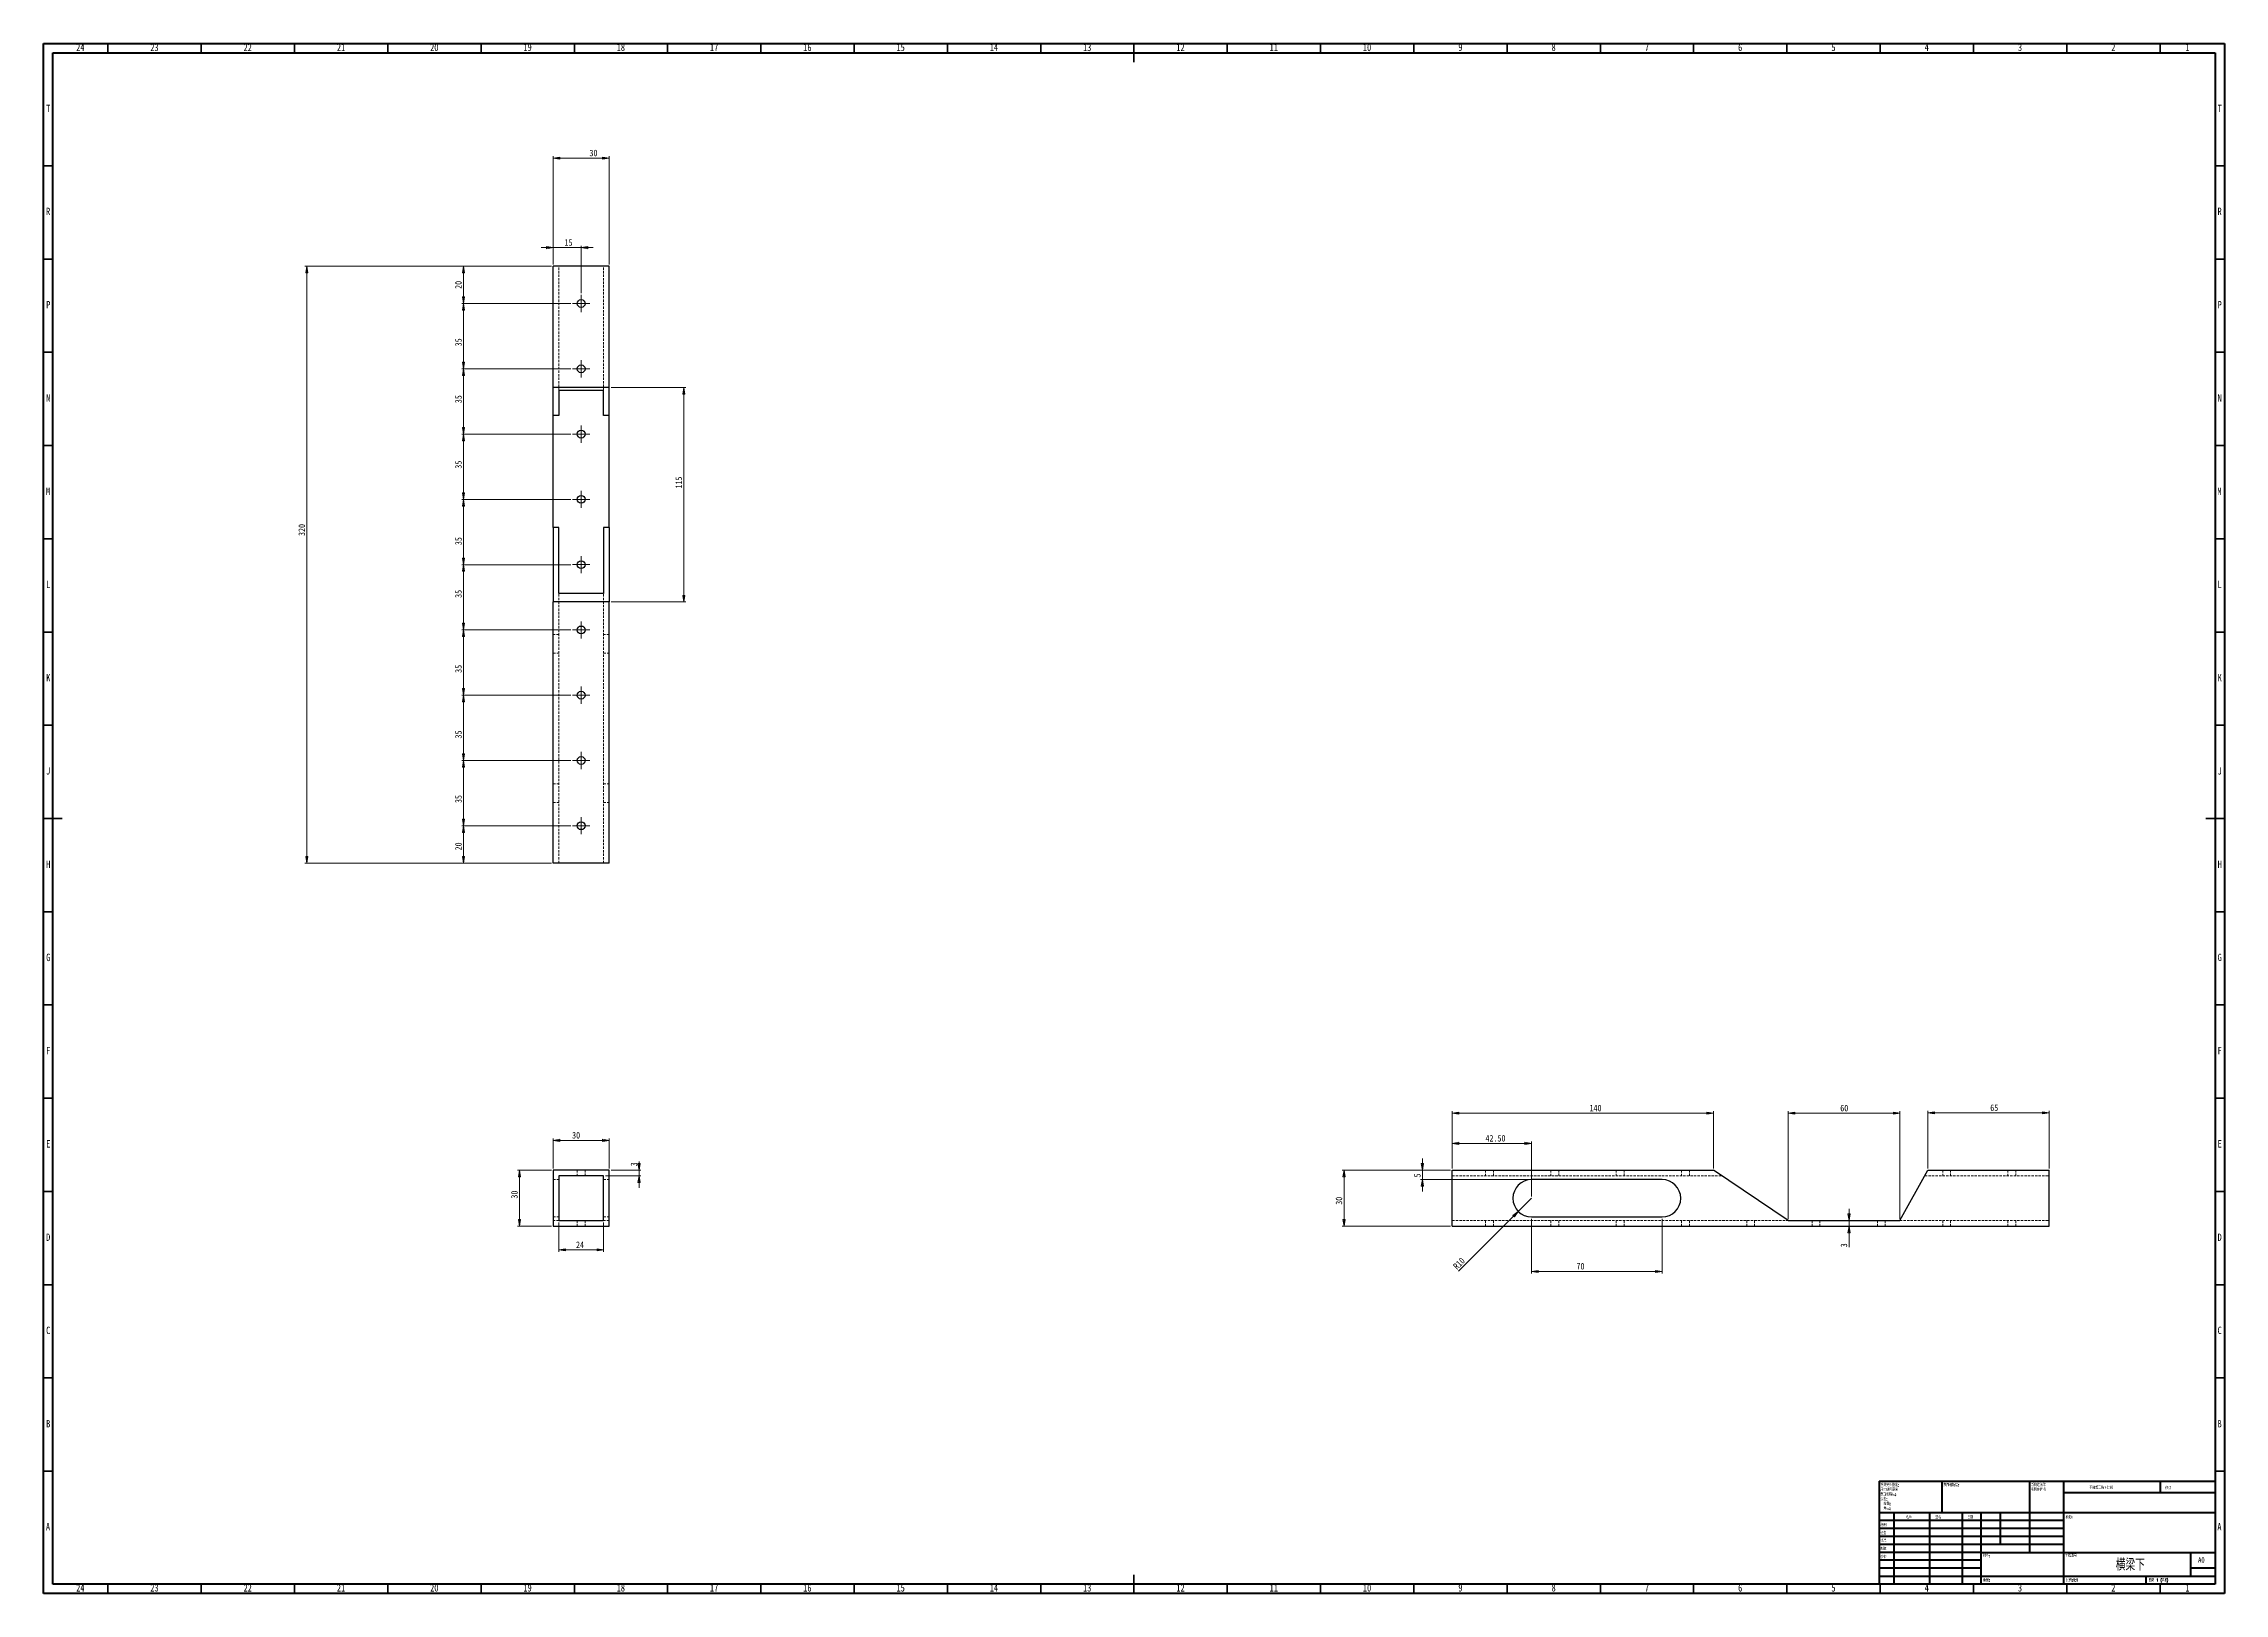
# Model space of a CAD drawing. Header units: millimetres. Extents: x 15 to 1184, y 5 to 836.
import ezdxf

# ---------------------------------------------------------------- set-up
doc = ezdxf.new("R2010")
doc.units = ezdxf.units.MM
doc.linetypes.add('HIDDEN', pattern=[1.905, 1.27, -0.635])
doc.styles.add('SLDTEXTSTYLE0', font='TXT', dxfattribs={"width": 0.75})
doc.styles.add('SLDTEXTSTYLE1', font='TXT', dxfattribs={"width": 0.75, "bigfont": 'bigfont'})
doc.styles.add('SLDTEXTSTYLE2', font='TXT', dxfattribs={"width": 0.694444, "bigfont": 'bigfont'})
doc.dimstyles.new('SLDDIMSTYLE0', dxfattribs={"dimtxt": 3.5, "dimasz": 3.556, "dimexe": 0, "dimexo": 0.0625, "dimgap": 0.875, "dimtad": 1, "dimrnd": 1e-09, "dimzin": 12, "dimdsep": 46, "dimtxsty": 'SLDTEXTSTYLE0', "dimblk1": 'CLOSED', "dimblk2": 'CLOSED', "dimsah": 1, "dimcen": 0.09, "dimadec": 0, "dimazin": 3, "dimtfac": 1, "dimtofl": 0, "dimtmove": 0, "dimatfit": 3, "dimldrblk": 'CLOSED', "dimfxl": 1, "dimfrac": 2, "dimtolj": 1, "dimtzin": 12, "dimarcsym": 0})
doc.dimstyles.new('SLDDIMSTYLE1', dxfattribs={"dimtxt": 3.5, "dimasz": 3.556, "dimexe": 0, "dimexo": 0.0625, "dimgap": 0.875, "dimtad": 1, "dimrnd": 1e-09, "dimzin": 12, "dimdsep": 46, "dimtxsty": 'SLDTEXTSTYLE0', "dimblk1": 'CLOSED', "dimblk2": 'CLOSED', "dimsah": 1, "dimcen": 0.09, "dimadec": 0, "dimazin": 3, "dimtfac": 1, "dimtmove": 0, "dimatfit": 0, "dimldrblk": 'CLOSED', "dimfxl": 1, "dimfrac": 2, "dimtolj": 1, "dimtzin": 12, "dimarcsym": 0})
doc.dimstyles.new('SLDDIMSTYLE2', dxfattribs={"dimtxt": 3.5, "dimasz": 3.556, "dimexe": 0, "dimexo": 0.0625, "dimgap": 0.875, "dimtad": 1, "dimrnd": 1e-09, "dimzin": 12, "dimdsep": 46, "dimtxsty": 'SLDTEXTSTYLE0', "dimblk1": 'CLOSED', "dimblk2": 'CLOSED', "dimsah": 1, "dimcen": 0, "dimadec": 0, "dimazin": 3, "dimtfac": 1, "dimtofl": 0, "dimtmove": 0, "dimatfit": 3, "dimldrblk": 'CLOSED', "dimfxl": 1, "dimfrac": 2, "dimtolj": 1, "dimtzin": 12, "dimarcsym": 0})
doc.dimstyles.new('SLDDIMSTYLE3', dxfattribs={"dimtxt": 3.5, "dimasz": 3.556, "dimexe": 0, "dimexo": 0.0625, "dimgap": 0.875, "dimtad": 1, "dimrnd": 1e-09, "dimzin": 4, "dimdsep": 46, "dimtxsty": 'SLDTEXTSTYLE0', "dimblk1": 'CLOSED', "dimblk2": 'CLOSED', "dimsah": 1, "dimcen": 0.09, "dimadec": 0, "dimazin": 1, "dimtfac": 1, "dimtofl": 0, "dimtmove": 0, "dimatfit": 3, "dimldrblk": 'CLOSED', "dimfxl": 1, "dimfrac": 2, "dimtolj": 1, "dimtzin": 12, "dimarcsym": 0})

msp = doc.modelspace()

# ---------------------------------------------------------------- texts
at = {"color": 7, "linetype": 'Continuous', "lineweight": 0}
for s, insert, char_height, attachment_point, style in [('24', (34.67, 835.968), 3.9688, 2, 'SLDTEXTSTYLE0'), ('23', (74.42, 835.968), 3.9688, 2, 'SLDTEXTSTYLE0'), ('22', (124.42, 835.968), 3.9688, 2, 'SLDTEXTSTYLE0'), ('21', (174.42, 835.968), 3.9688, 2, 'SLDTEXTSTYLE0'), ('20', (224.42, 835.968), 3.9688, 2, 'SLDTEXTSTYLE0'), ('19', (274.42, 835.968), 3.9688, 2, 'SLDTEXTSTYLE0'), ('18', (324.42, 835.968), 3.9688, 2, 'SLDTEXTSTYLE0'), ('17', (374.42, 835.968), 3.9688, 2, 'SLDTEXTSTYLE0'), ('16', (424.42, 835.968), 3.9688, 2, 'SLDTEXTSTYLE0'), ('15', (474.42, 835.968), 3.9688, 2, 'SLDTEXTSTYLE0'), ('14', (524.42, 835.968), 3.9688, 2, 'SLDTEXTSTYLE0'), ('13', (574.42, 835.968), 3.9688, 2, 'SLDTEXTSTYLE0'), ('12', (624.42, 835.968), 3.9688, 2, 'SLDTEXTSTYLE0'), ('11', (674.42, 835.968), 3.9688, 2, 'SLDTEXTSTYLE0'), ('10', (724.42, 835.968), 3.9688, 2, 'SLDTEXTSTYLE0'), ('9', (774.46, 835.968), 3.969, 2, 'SLDTEXTSTYLE0'), ('8', (824.46, 835.968), 3.969, 2, 'SLDTEXTSTYLE0'), ('7', (874.46, 835.968), 3.969, 2, 'SLDTEXTSTYLE0'), ('6', (924.46, 835.968), 3.969, 2, 'SLDTEXTSTYLE0'), ('5', (974.46, 835.968), 3.969, 2, 'SLDTEXTSTYLE0'), ('4', (1024.46, 835.968), 3.969, 2, 'SLDTEXTSTYLE0'), ('3', (1074.46, 835.968), 3.969, 2, 'SLDTEXTSTYLE0'), ('2', (1124.46, 835.968), 3.969, 2, 'SLDTEXTSTYLE0'), ('1', (1164.21, 835.968), 3.969, 2, 'SLDTEXTSTYLE0'), ('T', (17.488, 803.218), 3.969, 2, 'SLDTEXTSTYLE0'), ('T', (1181.488, 803.218), 3.969, 2, 'SLDTEXTSTYLE0'), ('R', (17.444, 748.024), 3.969, 2, 'SLDTEXTSTYLE0'), ('R', (1181.444, 748.024), 3.969, 2, 'SLDTEXTSTYLE0'), ('P', (17.485, 697.968), 3.969, 2, 'SLDTEXTSTYLE0'), ('P', (1181.485, 697.968), 3.969, 2, 'SLDTEXTSTYLE0'), ('N', (17.464, 648.024), 3.969, 2, 'SLDTEXTSTYLE0'), ('N', (1181.464, 648.024), 3.969, 2, 'SLDTEXTSTYLE0'), ('M', (17.362, 597.968), 3.969, 2, 'SLDTEXTSTYLE0'), ('M', (1181.362, 597.968), 3.969, 2, 'SLDTEXTSTYLE0'), ('L', (17.455, 548.024), 3.969, 2, 'SLDTEXTSTYLE0'), ('L', (1181.455, 548.024), 3.969, 2, 'SLDTEXTSTYLE0'), ('K', (17.489, 497.968), 3.969, 2, 'SLDTEXTSTYLE0'), ('K', (1181.489, 497.968), 3.969, 2, 'SLDTEXTSTYLE0'), ('J', (17.465, 448.024), 3.969, 2, 'SLDTEXTSTYLE0'), ('J', (1181.465, 448.024), 3.969, 2, 'SLDTEXTSTYLE0'), ('H', (17.49, 397.968), 3.969, 2, 'SLDTEXTSTYLE0'), ('H', (1181.49, 397.968), 3.969, 2, 'SLDTEXTSTYLE0'), ('G', (17.487, 348.024), 3.969, 2, 'SLDTEXTSTYLE0'), ('G', (1181.487, 348.024), 3.969, 2, 'SLDTEXTSTYLE0'), ('F', (17.458, 297.968), 3.969, 2, 'SLDTEXTSTYLE0'), ('F', (1181.458, 297.968), 3.969, 2, 'SLDTEXTSTYLE0'), ('E', (17.508, 248.024), 3.969, 2, 'SLDTEXTSTYLE0'), ('E', (1181.508, 248.024), 3.969, 2, 'SLDTEXTSTYLE0'), ('D', (17.453, 197.968), 3.969, 2, 'SLDTEXTSTYLE0'), ('D', (1181.453, 197.968), 3.969, 2, 'SLDTEXTSTYLE0'), ('C', (17.459, 148.024), 3.969, 2, 'SLDTEXTSTYLE0'), ('C', (1181.459, 148.024), 3.969, 2, 'SLDTEXTSTYLE0'), ('B', (17.471, 97.968), 3.969, 2, 'SLDTEXTSTYLE0'), ('B', (1181.471, 97.968), 3.969, 2, 'SLDTEXTSTYLE0'), ('\\M+1955C\\M+196CA\\M+19165糙\\M+19378:', (1033.371, 63.919), 1.5, 1, 'SLDTEXTSTYLE1'), ('\\M+19573调\\M+190AE\\M+18D48\\M+192F6图\\M+194E4\\M+197E1', (1111.615, 62.533), 1.5, 1, 'SLDTEXTSTYLE1'), ('\\M+18F43订', (1152.328, 62.335), 1.5, 1, 'SLDTEXTSTYLE1'), ('A', (17.34, 42.718), 3.969, 2, 'SLDTEXTSTYLE0'), ('检查', (999.624, 38.154), 1.5, 1, 'SLDTEXTSTYLE1'), ('绘\\M+190A7', (999.685, 42.43), 1.5, 1, 'SLDTEXTSTYLE1'), ('\\M+196BC\\M+18FCC', (1013.322, 46.501), 1.5, 1, 'SLDTEXTSTYLE1'), ('签\\M+196BC', (1029.034, 46.562), 1.5, 1, 'SLDTEXTSTYLE1'), ('\\M+193FA\\M+18AFA', (1046.215, 46.576), 1.5, 1, 'SLDTEXTSTYLE1'), ('标题:', (1098.956, 46.576), 1.5, 1, 'SLDTEXTSTYLE1'), ('A', (1181.34, 42.718), 3.969, 2, 'SLDTEXTSTYLE0'), ('\\M+194E1\\M+18F79', (999.622, 34.177), 1.5, 1, 'SLDTEXTSTYLE1'), ('验检', (999.677, 25.35), 1.5, 1, 'SLDTEXTSTYLE1'), ('\\M+190A7\\M+191A2', (999.682, 29.734), 1.5, 1, 'SLDTEXTSTYLE1'), ('\\M+18DDE\\M+197BF:', (1054.646, 25.986), 1.5, 1, 'SLDTEXTSTYLE1'), ('\\M+18D48\\M+192F6图\\M+18D86', (1098.629, 25.986), 1.5, 1, 'SLDTEXTSTYLE1'), ('\\M+189A1\\M+197C0\\M+189BA', (1133.586, 23.607), 6.35, 2, 'SLDTEXTSTYLE1'), ('A0', (1169.871, 24.406), 2.9104, 1, 'SLDTEXTSTYLE0'), ('\\M+18F64\\M+197CA:', (1054.618, 12.949), 1.4986, 1, 'SLDTEXTSTYLE1'), ('\\M+194E4\\M+197E1:1:1', (1099.074, 12.9), 1.5, 1, 'SLDTEXTSTYLE1'), ('图纸 1 (\\M+18BA41)', (1143.478, 12.9), 1.5, 1, 'SLDTEXTSTYLE2'), ('24', (34.67, 9.968), 3.9688, 2, 'SLDTEXTSTYLE0'), ('23', (74.42, 9.968), 3.9688, 2, 'SLDTEXTSTYLE0'), ('22', (124.42, 9.968), 3.9688, 2, 'SLDTEXTSTYLE0'), ('21', (174.42, 9.968), 3.9688, 2, 'SLDTEXTSTYLE0'), ('20', (224.42, 9.968), 3.9688, 2, 'SLDTEXTSTYLE0'), ('19', (274.42, 9.968), 3.9688, 2, 'SLDTEXTSTYLE0'), ('18', (324.42, 9.968), 3.9688, 2, 'SLDTEXTSTYLE0'), ('17', (374.42, 9.968), 3.9688, 2, 'SLDTEXTSTYLE0'), ('16', (424.42, 9.968), 3.9688, 2, 'SLDTEXTSTYLE0'), ('15', (474.42, 9.968), 3.9688, 2, 'SLDTEXTSTYLE0'), ('14', (524.42, 9.968), 3.9688, 2, 'SLDTEXTSTYLE0'), ('13', (574.42, 9.968), 3.9688, 2, 'SLDTEXTSTYLE0'), ('12', (624.42, 9.968), 3.9688, 2, 'SLDTEXTSTYLE0'), ('11', (674.42, 9.968), 3.9688, 2, 'SLDTEXTSTYLE0'), ('10', (724.42, 9.968), 3.9688, 2, 'SLDTEXTSTYLE0'), ('9', (774.46, 9.968), 3.969, 2, 'SLDTEXTSTYLE0'), ('8', (824.46, 9.968), 3.969, 2, 'SLDTEXTSTYLE0'), ('7', (874.46, 9.968), 3.969, 2, 'SLDTEXTSTYLE0'), ('6', (924.46, 9.968), 3.969, 2, 'SLDTEXTSTYLE0'), ('5', (974.46, 9.968), 3.969, 2, 'SLDTEXTSTYLE0'), ('4', (1024.46, 9.968), 3.969, 2, 'SLDTEXTSTYLE0'), ('3', (1074.46, 9.968), 3.969, 2, 'SLDTEXTSTYLE0'), ('2', (1124.46, 9.968), 3.969, 2, 'SLDTEXTSTYLE0'), ('1', (1164.21, 9.968), 3.969, 2, 'SLDTEXTSTYLE0')]:
    msp.add_mtext(s, dxfattribs=dict(at, insert=insert, char_height=char_height, attachment_point=attachment_point, style=style))

# ---------------------------------------------------------------- blocks, each defined once
blk = doc.blocks.new('SW_NOTE_0')
at = {"color": 0, "linetype": 'Continuous', "lineweight": 0, "char_height": 1.5, "attachment_point": 1, "style": 'SLDTEXTSTYLE1'}
for s, insert in [('\\M+18F9C\\M+194F1另\\M+18A4F\\M+18E77\\M+192E8:', (0, 1.9)), ('\\M+18EDA\\M+190A1\\M+18E67\\M+19770\\M+19F7C\\M+195C4', (0, -0.6)), ('\\M+1955C\\M+196CA\\M+19165糙\\M+19378:', (0, -3.1)), ('\\M+18CF6\\M+18DB7:', (0, -5.6)), ('线\\M+190AB:', (1.7, -8.1)), ('\\M+18A70\\M+19378:', (1.7, -10.6))]:
    blk.add_mtext(s, dxfattribs=dict(at, insert=insert))
blk = doc.blocks.new('SW_NOTE_1')
at = {"color": 0, "linetype": 'Continuous', "lineweight": 0, "char_height": 1.5, "attachment_point": 1, "style": 'SLDTEXTSTYLE1'}
for s, insert in [('\\M+18FAB锐边\\M+190B4\\M+18F9C', (0, 1.9)), ('\\M+196D1\\M+18E68\\M+19BF3\\M+190DC\\M+19266', (0, -0.6))]:
    blk.add_mtext(s, dxfattribs=dict(at, insert=insert))
blk = doc.blocks.new('_Closed')
at = {"color": 0, "linetype": 'ByBlock', "lineweight": -2}
for p, q in [((-1, 0.166667), (0, 0)), ((-1, 0.166667), (-1, -0.166667)), ((0, 0), (-1, -0.166667)), ((0, 0), (-1, 0))]:
    blk.add_line(p, q, dxfattribs=at)
blk = doc.blocks.new('_D')
at = {"color": 7, "linetype": 'Continuous', "lineweight": 18}
for p, q in [((288.2, 232.9), (288.2, 248.9)), ((318.2, 247.9), (288.2, 247.9)), ((318.2, 232.9), (318.2, 248.9))]:
    blk.add_line(p, q, dxfattribs=at)
at = {"color": 7, "linetype": 'Continuous', "lineweight": 18, "xscale": 3.556, "yscale": 3.556, "rotation": 180}
blk.add_blockref('_Closed', (288.2, 247.9, -160), dxfattribs=at)
at = {"color": 7, "linetype": 'Continuous', "lineweight": 18, "xscale": 3.556, "yscale": 3.556}
blk.add_blockref('_Closed', (318.2, 247.9, -160), dxfattribs=at)
at = {"color": 7, "linetype": 'Continuous', "lineweight": 18, "insert": (298.3, 252.4), "char_height": 3.5, "attachment_point": 1, "style": 'SLDTEXTSTYLE0'}
blk.add_mtext('30', dxfattribs=at)
blk = doc.blocks.new('_D_1')
at = {"color": 7, "linetype": 'Continuous', "lineweight": 18}
for p, q in [((287.2, 231.9), (269.1, 231.9)), ((270.1, 231.9), (270.1, 201.9)), ((287.2, 201.9), (269.1, 201.9))]:
    blk.add_line(p, q, dxfattribs=at)
at = {"color": 7, "linetype": 'Continuous', "lineweight": 18, "xscale": 3.556, "yscale": 3.556}
for p, rotation in [((270.1, 231.9, -160), 90), ((270.1, 201.9, -160), 270)]:
    blk.add_blockref('_Closed', p, dxfattribs=dict(at, rotation=rotation))
at = {"color": 7, "linetype": 'Continuous', "lineweight": 18, "insert": (265.6, 216.7), "char_height": 3.5, "attachment_point": 1, "rotation": 90, "style": 'SLDTEXTSTYLE0'}
blk.add_mtext('30', dxfattribs=at)
blk = doc.blocks.new('_D_2')
at = {"color": 7, "linetype": 'Continuous', "lineweight": 18}
for p, q in [((291.2, 203.9), (291.2, 188.2)), ((315.2, 203.9), (315.2, 188.2)), ((291.2, 189.2), (315.2, 189.2))]:
    blk.add_line(p, q, dxfattribs=at)
at = {"color": 7, "linetype": 'Continuous', "lineweight": 18, "xscale": 3.556, "yscale": 3.556, "rotation": 180}
blk.add_blockref('_Closed', (291.2, 189.2, -160), dxfattribs=at)
at = {"color": 7, "linetype": 'Continuous', "lineweight": 18, "xscale": 3.556, "yscale": 3.556}
blk.add_blockref('_Closed', (315.2, 189.2, -160), dxfattribs=at)
at = {"color": 7, "linetype": 'Continuous', "lineweight": 18, "insert": (300.4, 193.7), "char_height": 3.5, "attachment_point": 1, "style": 'SLDTEXTSTYLE0'}
blk.add_mtext('24', dxfattribs=at)
blk = doc.blocks.new('_D_3')
at = {"color": 7, "linetype": 'Continuous', "lineweight": 18}
for p, q in [((334.2, 231.9), (334.2, 236.6)), ((316.2, 228.9), (335.2, 228.9)), ((319.2, 231.9), (335.2, 231.9)), ((334.2, 228.9), (334.2, 231.9)), ((334.2, 228.9), (334.2, 222.5))]:
    blk.add_line(p, q, dxfattribs=at)
at = {"color": 7, "linetype": 'Continuous', "lineweight": 18, "xscale": 3.556, "yscale": 3.556}
for p, rotation in [((334.2, 231.9, -160), 270), ((334.2, 228.9, -160), 90)]:
    blk.add_blockref('_Closed', p, dxfattribs=dict(at, rotation=rotation))
at = {"color": 7, "linetype": 'Continuous', "lineweight": 18, "insert": (329.7, 234), "char_height": 3.5, "attachment_point": 1, "rotation": 90, "style": 'SLDTEXTSTYLE0'}
blk.add_mtext('3', dxfattribs=at)
blk = doc.blocks.new('_D_4')
at = {"color": 7, "linetype": 'Continuous', "lineweight": 18}
for p, q in [((288.2, 717.6), (288.2, 775.6)), ((318.2, 774.6), (288.2, 774.6)), ((318.2, 717.6), (318.2, 775.6))]:
    blk.add_line(p, q, dxfattribs=at)
at = {"color": 7, "linetype": 'Continuous', "lineweight": 18, "xscale": 3.556, "yscale": 3.556, "rotation": 180}
blk.add_blockref('_Closed', (288.2, 774.6, -15), dxfattribs=at)
at = {"color": 7, "linetype": 'Continuous', "lineweight": 18, "xscale": 3.556, "yscale": 3.556}
blk.add_blockref('_Closed', (318.2, 774.6, -15), dxfattribs=at)
at = {"color": 7, "linetype": 'Continuous', "lineweight": 18, "insert": (307.6, 779.1), "char_height": 3.5, "attachment_point": 1, "style": 'SLDTEXTSTYLE0'}
blk.add_mtext('30', dxfattribs=at)
blk = doc.blocks.new('_D_5')
at = {"color": 7, "linetype": 'Continuous', "lineweight": 18}
for p, q in [((287.2, 716.6), (155.1, 716.6)), ((156.1, 396.6), (156.1, 716.6)), ((287.2, 396.6), (155.1, 396.6))]:
    blk.add_line(p, q, dxfattribs=at)
at = {"color": 7, "linetype": 'Continuous', "lineweight": 18, "xscale": 3.556, "yscale": 3.556}
for p, rotation in [((156.1, 716.6, -15), 90), ((156.1, 396.6, -15), 270)]:
    blk.add_blockref('_Closed', p, dxfattribs=dict(at, rotation=rotation))
at = {"color": 7, "linetype": 'Continuous', "lineweight": 18, "insert": (151.6, 572), "char_height": 3.5, "attachment_point": 1, "rotation": 90, "style": 'SLDTEXTSTYLE0'}
blk.add_mtext('320', dxfattribs=at)
blk = doc.blocks.new('_D_6')
at = {"color": 7, "linetype": 'Continuous', "lineweight": 18}
for p, q in [((287.2, 716.6), (239.1, 716.6)), ((240.1, 696.6), (240.1, 716.6)), ((297.6, 696.6), (239.1, 696.6))]:
    blk.add_line(p, q, dxfattribs=at)
at = {"color": 7, "linetype": 'Continuous', "lineweight": 18, "xscale": 3.556, "yscale": 3.556}
for p, rotation in [((240.1, 716.6, -15), 90), ((240.1, 696.6, -15), 270)]:
    blk.add_blockref('_Closed', p, dxfattribs=dict(at, rotation=rotation))
at = {"color": 7, "linetype": 'Continuous', "lineweight": 18, "insert": (235.6, 704.5), "char_height": 3.5, "attachment_point": 1, "rotation": 90, "style": 'SLDTEXTSTYLE0'}
blk.add_mtext('20', dxfattribs=at)
blk = doc.blocks.new('_D_7')
at = {"color": 7, "linetype": 'Continuous', "lineweight": 18}
for p, q in [((297.6, 696.6), (239.1, 696.6)), ((240.1, 696.6), (240.1, 661.6)), ((297.6, 661.6), (239.1, 661.6))]:
    blk.add_line(p, q, dxfattribs=at)
at = {"color": 7, "linetype": 'Continuous', "lineweight": 18, "xscale": 3.556, "yscale": 3.556}
for p, rotation in [((240.1, 696.6, -15), 90), ((240.1, 661.6, -15), 270)]:
    blk.add_blockref('_Closed', p, dxfattribs=dict(at, rotation=rotation))
at = {"color": 7, "linetype": 'Continuous', "lineweight": 18, "insert": (235.6, 673.7), "char_height": 3.5, "attachment_point": 1, "rotation": 90, "style": 'SLDTEXTSTYLE0'}
blk.add_mtext('35', dxfattribs=at)
blk = doc.blocks.new('_D_8')
at = {"color": 7, "linetype": 'Continuous', "lineweight": 18}
for p, q in [((288.2, 726.6), (281.8, 726.6)), ((288.2, 717.6), (288.2, 727.6)), ((303.2, 726.6), (288.2, 726.6)), ((303.2, 702.2), (303.2, 727.6)), ((303.2, 726.6), (309.5, 726.6))]:
    blk.add_line(p, q, dxfattribs=at)
at = {"color": 7, "linetype": 'Continuous', "lineweight": 18, "xscale": 3.556, "yscale": 3.556}
blk.add_blockref('_Closed', (288.2, 726.6, -15), dxfattribs=at)
at = {"color": 7, "linetype": 'Continuous', "lineweight": 18, "xscale": 3.556, "yscale": 3.556, "rotation": 180}
blk.add_blockref('_Closed', (303.2, 726.6, -15), dxfattribs=at)
at = {"color": 7, "linetype": 'Continuous', "lineweight": 18, "insert": (294.2, 731.1), "char_height": 3.5, "attachment_point": 1, "style": 'SLDTEXTSTYLE0'}
blk.add_mtext('15', dxfattribs=at)
blk = doc.blocks.new('_D_9')
at = {"color": 7, "linetype": 'Continuous', "lineweight": 18}
for p, q in [((297.6, 661.6), (239.1, 661.6)), ((240.1, 626.6), (240.1, 661.6)), ((297.6, 626.6), (239.1, 626.6))]:
    blk.add_line(p, q, dxfattribs=at)
at = {"color": 7, "linetype": 'Continuous', "lineweight": 18, "xscale": 3.556, "yscale": 3.556}
for p, rotation in [((240.1, 661.6, -15), 90), ((240.1, 626.6, -15), 270)]:
    blk.add_blockref('_Closed', p, dxfattribs=dict(at, rotation=rotation))
at = {"color": 7, "linetype": 'Continuous', "lineweight": 18, "insert": (235.6, 643.2), "char_height": 3.5, "attachment_point": 1, "rotation": 90, "style": 'SLDTEXTSTYLE0'}
blk.add_mtext('35', dxfattribs=at)
blk = doc.blocks.new('_D_10')
at = {"color": 7, "linetype": 'Continuous', "lineweight": 18}
for p, q in [((297.6, 626.6), (239.1, 626.6)), ((240.1, 591.6), (240.1, 626.6)), ((297.6, 591.6), (239.1, 591.6))]:
    blk.add_line(p, q, dxfattribs=at)
at = {"color": 7, "linetype": 'Continuous', "lineweight": 18, "xscale": 3.556, "yscale": 3.556}
for p, rotation in [((240.1, 626.6, -15), 90), ((240.1, 591.6, -15), 270)]:
    blk.add_blockref('_Closed', p, dxfattribs=dict(at, rotation=rotation))
at = {"color": 7, "linetype": 'Continuous', "lineweight": 18, "insert": (235.6, 608.1), "char_height": 3.5, "attachment_point": 1, "rotation": 90, "style": 'SLDTEXTSTYLE0'}
blk.add_mtext('35', dxfattribs=at)
blk = doc.blocks.new('_D_11')
at = {"color": 7, "linetype": 'Continuous', "lineweight": 18}
for p, q in [((297.6, 591.6), (239.1, 591.6)), ((240.1, 556.6), (240.1, 591.6)), ((297.6, 556.6), (239.1, 556.6))]:
    blk.add_line(p, q, dxfattribs=at)
at = {"color": 7, "linetype": 'Continuous', "lineweight": 18, "xscale": 3.556, "yscale": 3.556}
for p, rotation in [((240.1, 591.6, -15), 90), ((240.1, 556.6, -15), 270)]:
    blk.add_blockref('_Closed', p, dxfattribs=dict(at, rotation=rotation))
at = {"color": 7, "linetype": 'Continuous', "lineweight": 18, "insert": (235.6, 567.1), "char_height": 3.5, "attachment_point": 1, "rotation": 90, "style": 'SLDTEXTSTYLE0'}
blk.add_mtext('35', dxfattribs=at)
blk = doc.blocks.new('_D_12')
at = {"color": 7, "linetype": 'Continuous', "lineweight": 18}
for p, q in [((297.6, 556.6), (239.1, 556.6)), ((240.1, 521.6), (240.1, 556.6)), ((297.6, 521.6), (239.1, 521.6))]:
    blk.add_line(p, q, dxfattribs=at)
at = {"color": 7, "linetype": 'Continuous', "lineweight": 18, "xscale": 3.556, "yscale": 3.556}
for p, rotation in [((240.1, 556.6, -15), 90), ((240.1, 521.6, -15), 270)]:
    blk.add_blockref('_Closed', p, dxfattribs=dict(at, rotation=rotation))
at = {"color": 7, "linetype": 'Continuous', "lineweight": 18, "insert": (235.6, 538.8), "char_height": 3.5, "attachment_point": 1, "rotation": 90, "style": 'SLDTEXTSTYLE0'}
blk.add_mtext('35', dxfattribs=at)
blk = doc.blocks.new('_D_13')
at = {"color": 7, "linetype": 'Continuous', "lineweight": 18}
for p, q in [((297.6, 521.6), (239.1, 521.6)), ((240.1, 486.6), (240.1, 521.6)), ((297.6, 486.6), (239.1, 486.6))]:
    blk.add_line(p, q, dxfattribs=at)
at = {"color": 7, "linetype": 'Continuous', "lineweight": 18, "xscale": 3.556, "yscale": 3.556}
for p, rotation in [((240.1, 521.6, -15), 90), ((240.1, 486.6, -15), 270)]:
    blk.add_blockref('_Closed', p, dxfattribs=dict(at, rotation=rotation))
at = {"color": 7, "linetype": 'Continuous', "lineweight": 18, "insert": (235.6, 498.6), "char_height": 3.5, "attachment_point": 1, "rotation": 90, "style": 'SLDTEXTSTYLE0'}
blk.add_mtext('35', dxfattribs=at)
blk = doc.blocks.new('_D_14')
at = {"color": 7, "linetype": 'Continuous', "lineweight": 18}
for p, q in [((297.6, 486.6), (239.1, 486.6)), ((240.1, 451.6), (240.1, 486.6)), ((297.6, 451.6), (239.1, 451.6))]:
    blk.add_line(p, q, dxfattribs=at)
at = {"color": 7, "linetype": 'Continuous', "lineweight": 18, "xscale": 3.556, "yscale": 3.556}
for p, rotation in [((240.1, 486.6, -15), 90), ((240.1, 451.6, -15), 270)]:
    blk.add_blockref('_Closed', p, dxfattribs=dict(at, rotation=rotation))
at = {"color": 7, "linetype": 'Continuous', "lineweight": 18, "insert": (235.6, 463.4), "char_height": 3.5, "attachment_point": 1, "rotation": 90, "style": 'SLDTEXTSTYLE0'}
blk.add_mtext('35', dxfattribs=at)
blk = doc.blocks.new('_D_15')
at = {"color": 7, "linetype": 'Continuous', "lineweight": 18}
for p, q in [((297.6, 451.6), (239.1, 451.6)), ((240.1, 451.6), (240.1, 416.6)), ((297.6, 416.6), (239.1, 416.6))]:
    blk.add_line(p, q, dxfattribs=at)
at = {"color": 7, "linetype": 'Continuous', "lineweight": 18, "xscale": 3.556, "yscale": 3.556}
for p, rotation in [((240.1, 451.6, -15), 90), ((240.1, 416.6, -15), 270)]:
    blk.add_blockref('_Closed', p, dxfattribs=dict(at, rotation=rotation))
at = {"color": 7, "linetype": 'Continuous', "lineweight": 18, "insert": (235.6, 428.8), "char_height": 3.5, "attachment_point": 1, "rotation": 90, "style": 'SLDTEXTSTYLE0'}
blk.add_mtext('35', dxfattribs=at)
blk = doc.blocks.new('_D_16')
at = {"color": 7, "linetype": 'Continuous', "lineweight": 18}
for p, q in [((297.6, 416.6), (239.1, 416.6)), ((240.1, 416.6), (240.1, 396.6)), ((287.2, 396.6), (239.1, 396.6))]:
    blk.add_line(p, q, dxfattribs=at)
at = {"color": 7, "linetype": 'Continuous', "lineweight": 18, "xscale": 3.556, "yscale": 3.556}
for p, rotation in [((240.1, 416.6, -15), 90), ((240.1, 396.6, -15), 270)]:
    blk.add_blockref('_Closed', p, dxfattribs=dict(at, rotation=rotation))
at = {"color": 7, "linetype": 'Continuous', "lineweight": 18, "insert": (235.6, 403.4), "char_height": 3.5, "attachment_point": 1, "rotation": 90, "style": 'SLDTEXTSTYLE0'}
blk.add_mtext('20', dxfattribs=at)
blk = doc.blocks.new('_D_17')
at = {"color": 7, "linetype": 'Continuous', "lineweight": 18}
for p, q in [((319.2, 651.6), (359.2, 651.6)), ((358.2, 536.6), (358.2, 651.6)), ((319.2, 536.6), (359.2, 536.6))]:
    blk.add_line(p, q, dxfattribs=at)
at = {"color": 7, "linetype": 'Continuous', "lineweight": 18, "xscale": 3.556, "yscale": 3.556}
for p, rotation in [((358.2, 651.6, -15), 90), ((358.2, 536.6, -15), 270)]:
    blk.add_blockref('_Closed', p, dxfattribs=dict(at, rotation=rotation))
at = {"color": 7, "linetype": 'Continuous', "lineweight": 18, "insert": (353.7, 597.4), "char_height": 3.5, "attachment_point": 1, "rotation": 90, "style": 'SLDTEXTSTYLE0'}
blk.add_mtext('115', dxfattribs=at)
blk = doc.blocks.new('SW_CENTERMARKSYMBOL_0')
at = {"color": 0, "linetype": 'Continuous', "lineweight": 0}
for p, q in [((-2.5, 0), (-4.6, 0)), ((0, 0), (-2.5, 0)), ((0, 2.5), (0, 4.6)), ((0, 0), (0, 2.5)), ((0, 0), (0, -2.5)), ((0, 0), (2.5, 0)), ((2.5, 0), (4.6, 0)), ((0, -2.5), (0, -4.6))]:
    blk.add_line(p, q, dxfattribs=at)
blk = doc.blocks.new('SW_CENTERMARKSYMBOL_1')
at = {"color": 0, "linetype": 'Continuous', "lineweight": 0}
for p, q in [((-2.5, 0), (-4.6, 0)), ((0, 0), (-2.5, 0)), ((0, 2.5), (0, 4.6)), ((0, 0), (0, 2.5)), ((0, 0), (0, -2.5)), ((0, 0), (2.5, 0)), ((2.5, 0), (4.6, 0)), ((0, -2.5), (0, -4.6))]:
    blk.add_line(p, q, dxfattribs=at)
blk = doc.blocks.new('SW_CENTERMARKSYMBOL_2')
at = {"color": 0, "linetype": 'Continuous', "lineweight": 0}
for p, q in [((-2.5, 0), (-4.6, 0)), ((0, 0), (-2.5, 0)), ((0, 2.5), (0, 4.6)), ((0, 0), (0, 2.5)), ((0, 0), (0, -2.5)), ((0, 0), (2.5, 0)), ((2.5, 0), (4.6, 0)), ((0, -2.5), (0, -4.6))]:
    blk.add_line(p, q, dxfattribs=at)
blk = doc.blocks.new('SW_CENTERMARKSYMBOL_3')
at = {"color": 0, "linetype": 'Continuous', "lineweight": 0}
for p, q in [((-2.5, 0), (-4.6, 0)), ((0, 0), (-2.5, 0)), ((0, 2.5), (0, 4.6)), ((0, 0), (0, 2.5)), ((0, 0), (0, -2.5)), ((0, 0), (2.5, 0)), ((2.5, 0), (4.6, 0)), ((0, -2.5), (0, -4.6))]:
    blk.add_line(p, q, dxfattribs=at)
blk = doc.blocks.new('SW_CENTERMARKSYMBOL_4')
at = {"color": 0, "linetype": 'Continuous', "lineweight": 0}
for p, q in [((-2.5, 0), (-4.6, 0)), ((0, 0), (-2.5, 0)), ((0, 2.5), (0, 4.6)), ((0, 0), (0, 2.5)), ((0, 0), (0, -2.5)), ((0, 0), (2.5, 0)), ((2.5, 0), (4.6, 0)), ((0, -2.5), (0, -4.6))]:
    blk.add_line(p, q, dxfattribs=at)
blk = doc.blocks.new('SW_CENTERMARKSYMBOL_5')
at = {"color": 0, "linetype": 'Continuous', "lineweight": 0}
for p, q in [((-2.5, 0), (-4.6, 0)), ((0, 0), (-2.5, 0)), ((0, 2.5), (0, 4.6)), ((0, 0), (0, 2.5)), ((0, 0), (0, -2.5)), ((0, 0), (2.5, 0)), ((2.5, 0), (4.6, 0)), ((0, -2.5), (0, -4.6))]:
    blk.add_line(p, q, dxfattribs=at)
blk = doc.blocks.new('SW_CENTERMARKSYMBOL_6')
at = {"color": 0, "linetype": 'Continuous', "lineweight": 0}
for p, q in [((-2.5, 0), (-4.6, 0)), ((0, 0), (-2.5, 0)), ((0, 2.5), (0, 4.6)), ((0, 0), (0, 2.5)), ((0, 0), (0, -2.5)), ((0, 0), (2.5, 0)), ((2.5, 0), (4.6, 0)), ((0, -2.5), (0, -4.6))]:
    blk.add_line(p, q, dxfattribs=at)
blk = doc.blocks.new('SW_CENTERMARKSYMBOL_7')
at = {"color": 0, "linetype": 'Continuous', "lineweight": 0}
for p, q in [((-2.5, 0), (-4.6, 0)), ((0, 0), (-2.5, 0)), ((0, 2.5), (0, 4.6)), ((0, 0), (0, 2.5)), ((0, 0), (0, -2.5)), ((0, 0), (2.5, 0)), ((2.5, 0), (4.6, 0)), ((0, -2.5), (0, -4.6))]:
    blk.add_line(p, q, dxfattribs=at)
blk = doc.blocks.new('SW_CENTERMARKSYMBOL_8')
at = {"color": 0, "linetype": 'Continuous', "lineweight": 0}
for p, q in [((-2.5, 0), (-4.6, 0)), ((0, 0), (-2.5, 0)), ((0, 2.5), (0, 4.6)), ((0, 0), (0, 2.5)), ((0, 0), (0, -2.5)), ((0, 0), (2.5, 0)), ((2.5, 0), (4.6, 0)), ((0, -2.5), (0, -4.6))]:
    blk.add_line(p, q, dxfattribs=at)
blk = doc.blocks.new('_D_18')
at = {"color": 7, "linetype": 'Continuous', "lineweight": 18}
for p, q in [((769.1, 231.9), (711.1, 231.9)), ((712.1, 201.9), (712.1, 231.9)), ((769.1, 201.9), (711.1, 201.9))]:
    blk.add_line(p, q, dxfattribs=at)
at = {"color": 7, "linetype": 'Continuous', "lineweight": 18, "xscale": 3.556, "yscale": 3.556}
for p, rotation in [((712.1, 231.9, -15), 90), ((712.1, 201.9, -15), 270)]:
    blk.add_blockref('_Closed', p, dxfattribs=dict(at, rotation=rotation))
at = {"color": 7, "linetype": 'Continuous', "lineweight": 18, "insert": (707.6, 213.4), "char_height": 3.5, "attachment_point": 1, "rotation": 90, "style": 'SLDTEXTSTYLE0'}
blk.add_mtext('30', dxfattribs=at)
blk = doc.blocks.new('_D_19')
at = {"color": 7, "linetype": 'Continuous', "lineweight": 18}
for p, q in [((770.1, 232.9), (770.1, 263.5)), ((770.1, 262.5), (910.1, 262.5)), ((910.1, 232.9), (910.1, 263.5))]:
    blk.add_line(p, q, dxfattribs=at)
at = {"color": 7, "linetype": 'Continuous', "lineweight": 18, "xscale": 3.556, "yscale": 3.556, "rotation": 180}
blk.add_blockref('_Closed', (770.1, 262.5, -15), dxfattribs=at)
at = {"color": 7, "linetype": 'Continuous', "lineweight": 18, "xscale": 3.556, "yscale": 3.556}
blk.add_blockref('_Closed', (910.1, 262.5, -15), dxfattribs=at)
at = {"color": 7, "linetype": 'Continuous', "lineweight": 18, "insert": (843.7, 267), "char_height": 3.5, "attachment_point": 1, "style": 'SLDTEXTSTYLE0'}
blk.add_mtext('140', dxfattribs=at)
blk = doc.blocks.new('_D_20')
at = {"color": 7, "linetype": 'Continuous', "lineweight": 18}
for p, q in [((950.1, 205.9), (950.1, 263.5)), ((950.1, 262.5), (1010.1, 262.5)), ((1010.1, 205.9), (1010.1, 263.5))]:
    blk.add_line(p, q, dxfattribs=at)
at = {"color": 7, "linetype": 'Continuous', "lineweight": 18, "xscale": 3.556, "yscale": 3.556, "rotation": 180}
blk.add_blockref('_Closed', (950.1, 262.5, -15), dxfattribs=at)
at = {"color": 7, "linetype": 'Continuous', "lineweight": 18, "xscale": 3.556, "yscale": 3.556}
blk.add_blockref('_Closed', (1010.1, 262.5, -15), dxfattribs=at)
at = {"color": 7, "linetype": 'Continuous', "lineweight": 18, "insert": (978.1, 267), "char_height": 3.5, "attachment_point": 1, "style": 'SLDTEXTSTYLE0'}
blk.add_mtext('60', dxfattribs=at)
blk = doc.blocks.new('_D_21')
at = {"color": 7, "linetype": 'Continuous', "lineweight": 18}
for p, q in [((1025.1, 232.9), (1025.1, 263.7)), ((1025.1, 262.7), (1090.1, 262.7)), ((1090.1, 232.9), (1090.1, 263.7))]:
    blk.add_line(p, q, dxfattribs=at)
at = {"color": 7, "linetype": 'Continuous', "lineweight": 18, "xscale": 3.556, "yscale": 3.556, "rotation": 180}
blk.add_blockref('_Closed', (1025.1, 262.7, -15), dxfattribs=at)
at = {"color": 7, "linetype": 'Continuous', "lineweight": 18, "xscale": 3.556, "yscale": 3.556}
blk.add_blockref('_Closed', (1090.1, 262.7, -15), dxfattribs=at)
at = {"color": 7, "linetype": 'Continuous', "lineweight": 18, "insert": (1058.5, 267.2), "char_height": 3.5, "attachment_point": 1, "style": 'SLDTEXTSTYLE0'}
blk.add_mtext('65', dxfattribs=at)
blk = doc.blocks.new('_D_22')
at = {"color": 7, "linetype": 'Continuous', "lineweight": 18}
for p, q in [((982.8, 204.9), (982.8, 211.2)), ((982.8, 204.9), (982.8, 201.9)), ((982.8, 201.9), (982.8, 190.6))]:
    blk.add_line(p, q, dxfattribs=at)
at = {"color": 7, "linetype": 'Continuous', "lineweight": 18, "xscale": 3.556, "yscale": 3.556}
for p, rotation in [((982.8, 204.9, -15), 270), ((982.8, 201.9, -15), 90)]:
    blk.add_blockref('_Closed', p, dxfattribs=dict(at, rotation=rotation))
at = {"color": 7, "linetype": 'Continuous', "lineweight": 18, "insert": (978.3, 190.6), "char_height": 3.5, "attachment_point": 1, "rotation": 90, "style": 'SLDTEXTSTYLE0'}
blk.add_mtext('3', dxfattribs=at)
blk = doc.blocks.new('_D_23')
at = {"color": 7, "linetype": 'Continuous', "lineweight": 18}
for q in [(812.6, 216.9), (773.4, 177.7)]:
    blk.add_line((805.5, 209.8), q, dxfattribs=at)
at = {"color": 7, "linetype": 'Continuous', "lineweight": 18, "xscale": 3.556, "yscale": 3.556, "rotation": 45}
blk.add_blockref('_Closed', (805.5, 209.8, -15), dxfattribs=at)
at = {"color": 7, "linetype": 'Continuous', "lineweight": 18, "insert": (770.2, 180.9), "char_height": 3.5, "attachment_point": 1, "rotation": 45, "style": 'SLDTEXTSTYLE0'}
blk.add_mtext('R10', dxfattribs=at)
blk = doc.blocks.new('_D_24')
at = {"color": 7, "linetype": 'Continuous', "lineweight": 18}
for p, q in [((812.6, 205.9), (812.6, 176.6)), ((882.6, 205.9), (882.6, 176.6)), ((812.6, 177.6), (882.6, 177.6))]:
    blk.add_line(p, q, dxfattribs=at)
at = {"color": 7, "linetype": 'Continuous', "lineweight": 18, "xscale": 3.556, "yscale": 3.556, "rotation": 180}
blk.add_blockref('_Closed', (812.6, 177.6, -15), dxfattribs=at)
at = {"color": 7, "linetype": 'Continuous', "lineweight": 18, "xscale": 3.556, "yscale": 3.556}
blk.add_blockref('_Closed', (882.6, 177.6, -15), dxfattribs=at)
at = {"color": 7, "linetype": 'Continuous', "lineweight": 18, "insert": (836.7, 182.2), "char_height": 3.5, "attachment_point": 1, "style": 'SLDTEXTSTYLE0'}
blk.add_mtext('70', dxfattribs=at)
blk = doc.blocks.new('_D_25')
at = {"color": 7, "linetype": 'Continuous', "lineweight": 18}
for p, q in [((754.1, 231.9), (754.1, 238.2)), ((769.1, 231.9), (753.1, 231.9)), ((811.6, 226.9), (753.1, 226.9)), ((754.1, 226.9), (754.1, 231.9)), ((754.1, 226.9), (754.1, 220.5))]:
    blk.add_line(p, q, dxfattribs=at)
at = {"color": 7, "linetype": 'Continuous', "lineweight": 18, "xscale": 3.556, "yscale": 3.556}
for p, rotation in [((754.1, 231.9, -15), 270), ((754.1, 226.9, -15), 90)]:
    blk.add_blockref('_Closed', p, dxfattribs=dict(at, rotation=rotation))
at = {"color": 7, "linetype": 'Continuous', "lineweight": 18, "insert": (749.6, 228), "char_height": 3.5, "attachment_point": 1, "rotation": 90, "style": 'SLDTEXTSTYLE0'}
blk.add_mtext('5', dxfattribs=at)
blk = doc.blocks.new('_D_26')
at = {"color": 7, "linetype": 'Continuous', "lineweight": 18}
for p, q in [((770.1, 232.9), (770.1, 247.3)), ((812.6, 246.3), (770.1, 246.3)), ((812.6, 217.9), (812.6, 247.3))]:
    blk.add_line(p, q, dxfattribs=at)
at = {"color": 7, "linetype": 'Continuous', "lineweight": 18, "xscale": 3.556, "yscale": 3.556, "rotation": 180}
blk.add_blockref('_Closed', (770.1, 246.3, -15), dxfattribs=at)
at = {"color": 7, "linetype": 'Continuous', "lineweight": 18, "xscale": 3.556, "yscale": 3.556}
blk.add_blockref('_Closed', (812.6, 246.3, -15), dxfattribs=at)
at = {"color": 7, "linetype": 'Continuous', "lineweight": 18, "insert": (787.9, 250.8), "char_height": 3.5, "attachment_point": 1, "style": 'SLDTEXTSTYLE0'}
blk.add_mtext('42.50', dxfattribs=at)

# ---------------------------------------------------------------- dimensions: what is measured, and where the dimension line sits
at = {"color": 7, "linetype": 'Continuous', "lineweight": 18}
for base, p1, p2, dimstyle, picture, middle in [((288.164, 774.615), (318.164, 716.615), (288.164, 716.615), 'SLDDIMSTYLE0', '_D_4', (310.231, 774.615)), ((288.164, 726.615), (303.164, 701.215), (288.164, 716.615), 'SLDDIMSTYLE1', '_D_8', (296.746, 726.615)), ((910.092, 262.501), (770.092, 231.868), (910.092, 231.868), 'SLDDIMSTYLE0', '_D_19', (847.547, 262.501)), ((1010.092, 262.501), (950.092, 204.868), (1010.092, 204.868), 'SLDDIMSTYLE0', '_D_20', (980.721, 262.501)), ((1090.092, 262.655), (1025.092, 231.868), (1090.092, 231.868), 'SLDDIMSTYLE0', '_D_21', (1061.036, 262.655)), ((288.164, 247.868), (318.164, 231.868), (288.164, 231.868), 'SLDDIMSTYLE0', '_D', (300.873, 247.868)), ((770.092, 246.309), (812.592, 216.868), (770.092, 231.868), 'SLDDIMSTYLE3', '_D_26', (793.724, 246.309)), ((315.164, 189.205), (291.164, 204.868), (315.164, 204.868), 'SLDDIMSTYLE0', '_D_2', (302.982, 189.205)), ((882.592, 177.639), (812.592, 206.868), (882.592, 206.868), 'SLDDIMSTYLE0', '_D_24', (839.312, 177.639))]:
    dim = msp.add_linear_dim(base=base, p1=p1, p2=p2, dimstyle=dimstyle, dxfattribs=at)
    dim.commit()
    dim.dimension.update_dxf_attribs({"geometry": picture, "text_midpoint": middle, "dimtype": 160})
for base, p1, p2, dimstyle, picture, middle in [((156.088, 716.615), (288.164, 396.615), (288.164, 716.615), 'SLDDIMSTYLE0', '_D_5', (156.088, 575.914)), ((240.086, 716.615), (298.564, 696.615), (288.164, 716.615), 'SLDDIMSTYLE1', '_D_6', (240.086, 707.036)), ((240.086, 661.615), (298.564, 696.615), (298.564, 661.615), 'SLDDIMSTYLE0', '_D_7', (240.086, 676.29)), ((240.086, 661.615), (298.564, 626.615), (298.564, 661.615), 'SLDDIMSTYLE0', '_D_9', (240.086, 645.776)), ((358.164, 651.615), (318.164, 536.615), (318.164, 651.615), 'SLDDIMSTYLE0', '_D_17', (358.164, 601.308)), ((240.086, 626.615), (298.564, 591.615), (298.564, 626.615), 'SLDDIMSTYLE0', '_D_10', (240.086, 610.718)), ((240.086, 591.615), (298.564, 556.615), (298.564, 591.615), 'SLDDIMSTYLE0', '_D_11', (240.086, 569.65)), ((240.086, 556.615), (298.564, 521.615), (298.564, 556.615), 'SLDDIMSTYLE0', '_D_12', (240.086, 541.388)), ((240.086, 521.615), (298.564, 486.615), (298.564, 521.615), 'SLDDIMSTYLE0', '_D_13', (240.086, 501.196)), ((240.086, 486.615), (298.564, 451.615), (298.564, 486.615), 'SLDDIMSTYLE0', '_D_14', (240.086, 466.035)), ((240.086, 416.615), (298.564, 451.615), (298.564, 416.615), 'SLDDIMSTYLE0', '_D_15', (240.086, 431.362)), ((240.086, 396.615), (298.564, 416.615), (288.164, 396.615), 'SLDDIMSTYLE1', '_D_16', (240.086, 405.956)), ((334.164, 231.868), (315.164, 228.868), (318.164, 231.868), 'SLDDIMSTYLE1', '_D_3', (334.164, 235.316)), ((754.092, 231.868), (812.592, 226.868), (770.092, 231.868), 'SLDDIMSTYLE1', '_D_25', (754.092, 229.286)), ((270.072, 201.868), (288.164, 231.868), (288.164, 201.868), 'SLDDIMSTYLE0', '_D_1', (270.072, 219.273)), ((712.092, 231.868), (770.092, 201.868), (770.092, 231.868), 'SLDDIMSTYLE0', '_D_18', (712.092, 215.956)), ((982.814, 201.868), (1010.092, 204.868), (1090.092, 201.868), 'SLDDIMSTYLE1', '_D_22', (982.814, 191.868))]:
    dim = msp.add_linear_dim(base=base, p1=p1, p2=p2, angle=90, dimstyle=dimstyle, dxfattribs=at)
    dim.commit()
    dim.dimension.update_dxf_attribs({"geometry": picture, "text_midpoint": middle, "dimtype": 160})
dim = msp.add_radius_dim(center=(812.592, 216.868), mpoint=(805.521, 209.797), dimstyle='SLDDIMSTYLE2', dxfattribs=at)
dim.commit()
dim.dimension.update_dxf_attribs({"geometry": '_D_23', "text_midpoint": (776.186, 180.462), "dimtype": 164})

# ---------------------------------------------------------------- linework, layer by layer
at = {"color": 7, "linetype": 'Continuous', "lineweight": 70}
for p, q in [((15, 5), (15, 836)), ((15, 836), (1184, 836)), ((20, 10), (20, 831)), ((20, 831), (1179, 831)), ((1179, 831), (1179, 10)), ((1184, 836), (1184, 5)), ((1184, 5), (15, 5)), ((1179, 10), (20, 10))]:
    msp.add_line(p, q, dxfattribs=at)
at = {"color": 7, "linetype": 'Continuous', "lineweight": 35}
for p, q in [((49.5, 831), (49.5, 836)), ((99.5, 831), (99.5, 836)), ((149.5, 831), (149.5, 836)), ((199.5, 831), (199.5, 836)), ((249.5, 831), (249.5, 836)), ((299.5, 831), (299.5, 836)), ((349.5, 831), (349.5, 836)), ((399.5, 831), (399.5, 836)), ((449.5, 831), (449.5, 836)), ((499.5, 831), (499.5, 836)), ((549.5, 831), (549.5, 836)), ((599.5, 836), (599.5, 826)), ((599.5, 831), (599.5, 836)), ((649.5, 831), (649.5, 836)), ((699.5, 831), (699.5, 836)), ((749.5, 831), (749.5, 836)), ((799.5, 831), (799.5, 836)), ((849.5, 831), (849.5, 836)), ((899.5, 831), (899.5, 836)), ((949.5, 831), (949.5, 836)), ((999.5, 831), (999.5, 836)), ((1049.5, 831), (1049.5, 836)), ((1099.5, 831), (1099.5, 836)), ((1149.5, 831), (1149.5, 836)), ((20, 770.5), (15, 770.5)), ((1179, 770.5), (1184, 770.5)), ((20, 720.5), (15, 720.5)), ((1179, 720.5), (1184, 720.5)), ((20, 670.5), (15, 670.5)), ((1179, 670.5), (1184, 670.5)), ((20, 620.5), (15, 620.5)), ((1179, 620.5), (1184, 620.5)), ((20, 570.5), (15, 570.5)), ((1179, 570.5), (1184, 570.5)), ((20, 520.5), (15, 520.5)), ((1179, 520.5), (1184, 520.5)), ((20, 470.5), (15, 470.5)), ((1179, 470.5), (1184, 470.5)), ((15, 420.5), (25, 420.5)), ((20, 420.5), (15, 420.5)), ((1184, 420.5), (1174, 420.5)), ((1179, 420.5), (1184, 420.5)), ((20, 370.5), (15, 370.5)), ((1179, 370.5), (1184, 370.5)), ((20, 320.5), (15, 320.5)), ((1179, 320.5), (1184, 320.5)), ((20, 270.5), (15, 270.5)), ((1179, 270.5), (1184, 270.5)), ((20, 220.5), (15, 220.5)), ((1179, 220.5), (1184, 220.5)), ((20, 170.5), (15, 170.5)), ((1179, 170.5), (1184, 170.5)), ((20, 120.5), (15, 120.5)), ((1179, 120.5), (1184, 120.5)), ((20, 70.5), (15, 70.5)), ((1179, 70.5), (1184, 70.5)), ((599.5, 5), (599.5, 15)), ((49.5, 10), (49.5, 5)), ((99.5, 10), (99.5, 5)), ((149.5, 10), (149.5, 5)), ((199.5, 10), (199.5, 5)), ((249.5, 10), (249.5, 5)), ((299.5, 10), (299.5, 5)), ((349.5, 10), (349.5, 5)), ((399.5, 10), (399.5, 5)), ((449.5, 10), (449.5, 5)), ((499.5, 10), (499.5, 5)), ((549.5, 10), (549.5, 5)), ((599.5, 10), (599.5, 5)), ((649.5, 10), (649.5, 5)), ((699.5, 10), (699.5, 5)), ((749.5, 10), (749.5, 5)), ((799.5, 10), (799.5, 5)), ((849.5, 10), (849.5, 5)), ((899.5, 10), (899.5, 5)), ((949.5, 10), (949.5, 5)), ((999.5, 10), (999.5, 5)), ((1049.5, 10), (1049.5, 5)), ((1099.5, 10), (1099.5, 5)), ((1149.5, 10), (1149.5, 5))]:
    msp.add_line(p, q, dxfattribs=at)
at = {"color": 7, "linetype": 'Continuous', "lineweight": 25}
for p, q in [((318.164, 716.615), (288.164, 716.615)), ((288.164, 651.615), (288.164, 716.615)), ((318.164, 651.615), (318.164, 716.615)), ((318.164, 651.615), (288.164, 651.615)), ((288.164, 636.615), (288.164, 651.615)), ((291.164, 649.949), (291.164, 636.615)), ((315.164, 649.949), (291.164, 649.949)), ((315.164, 636.615), (315.164, 649.949)), ((318.164, 636.615), (318.164, 651.615)), ((291.164, 636.615), (288.164, 636.615)), ((288.164, 576.615), (288.164, 636.615)), ((318.164, 636.615), (315.164, 636.615)), ((318.164, 576.615), (318.164, 636.615)), ((291.164, 576.615), (288.164, 576.615)), ((288.164, 576.615), (288.164, 536.615)), ((291.164, 541.06), (291.164, 576.615)), ((315.164, 576.615), (315.164, 541.06)), ((318.164, 576.615), (315.164, 576.615)), ((318.164, 576.615), (318.164, 536.615)), ((315.164, 541.06), (291.164, 541.06)), ((318.164, 536.615), (288.164, 536.615)), ((288.164, 396.615), (288.164, 536.615)), ((318.164, 396.615), (318.164, 536.615)), ((318.164, 396.615), (288.164, 396.615)), ((318.164, 231.868), (288.164, 231.868)), ((288.164, 231.868), (288.164, 201.868)), ((291.164, 228.868), (291.164, 204.868)), ((315.164, 228.868), (291.164, 228.868)), ((315.164, 204.868), (315.164, 228.868)), ((318.164, 201.868), (318.164, 231.868)), ((770.092, 201.868), (770.092, 231.868)), ((770.092, 231.868), (910.092, 231.868)), ((882.592, 226.868), (812.592, 226.868)), ((950.092, 204.868), (910.092, 231.868)), ((1010.092, 204.868), (1025.092, 231.868)), ((1025.092, 231.868), (1090.092, 231.868)), ((1090.092, 201.868), (1090.092, 231.868)), ((288.164, 201.868), (318.164, 201.868)), ((291.164, 204.868), (315.164, 204.868)), ((770.092, 201.868), (1090.092, 201.868)), ((812.592, 206.868), (882.592, 206.868)), ((950.092, 204.868), (1010.092, 204.868))]:
    msp.add_line(p, q, dxfattribs=at)
at = {"color": 7, "linetype": 'HIDDEN', "lineweight": 18}
for p, q in [((291.164, 649.949), (291.164, 716.615)), ((315.164, 649.949), (315.164, 716.615)), ((291.164, 396.615), (291.164, 541.06)), ((315.164, 396.615), (315.164, 541.06)), ((291.164, 519.115), (288.164, 519.115)), ((318.164, 519.115), (315.164, 519.115)), ((288.164, 509.115), (291.164, 509.115)), ((315.164, 509.115), (318.164, 509.115)), ((288.164, 439.115), (291.164, 439.115)), ((315.164, 439.115), (318.164, 439.115)), ((288.164, 429.115), (291.164, 429.115)), ((315.164, 429.115), (318.164, 429.115)), ((288.164, 226.868), (291.164, 226.868)), ((301.064, 231.868), (301.064, 228.868)), ((305.264, 228.868), (305.264, 231.868)), ((315.164, 226.868), (318.164, 226.868)), ((770.092, 228.868), (914.537, 228.868)), ((787.992, 231.868), (787.992, 228.868)), ((792.192, 228.868), (792.192, 231.868)), ((822.992, 231.868), (822.992, 228.868)), ((827.192, 228.868), (827.192, 231.868)), ((857.992, 231.868), (857.992, 228.868)), ((862.192, 228.868), (862.192, 231.868)), ((892.992, 231.868), (892.992, 228.868)), ((897.192, 228.868), (897.192, 231.868)), ((1023.426, 228.868), (1090.092, 228.868)), ((1032.992, 231.868), (1032.992, 228.868)), ((1037.192, 228.868), (1037.192, 231.868)), ((1067.992, 231.868), (1067.992, 228.868)), ((1072.192, 228.868), (1072.192, 231.868)), ((288.164, 206.868), (291.164, 206.868)), ((291.164, 204.868), (288.164, 204.868)), ((301.064, 204.868), (301.064, 201.868)), ((305.264, 201.868), (305.264, 204.868)), ((315.164, 206.868), (318.164, 206.868)), ((318.164, 204.868), (315.164, 204.868)), ((770.092, 204.868), (950.092, 204.868)), ((787.992, 204.868), (787.992, 201.868)), ((792.192, 201.868), (792.192, 204.868)), ((822.992, 204.868), (822.992, 201.868)), ((827.192, 201.868), (827.192, 204.868)), ((857.992, 204.868), (857.992, 201.868)), ((862.192, 201.868), (862.192, 204.868)), ((892.992, 204.868), (892.992, 201.868)), ((897.192, 201.868), (897.192, 204.868)), ((927.992, 204.868), (927.992, 201.868)), ((932.192, 201.868), (932.192, 204.868)), ((962.992, 204.868), (962.992, 201.868)), ((967.192, 201.868), (967.192, 204.868)), ((997.992, 204.868), (997.992, 201.868)), ((1002.192, 201.868), (1002.192, 204.868)), ((1010.092, 204.868), (1090.092, 204.868)), ((1032.992, 204.868), (1032.992, 201.868)), ((1037.192, 201.868), (1037.192, 204.868)), ((1067.992, 204.868), (1067.992, 201.868)), ((1072.192, 201.868), (1072.192, 204.868))]:
    msp.add_line(p, q, dxfattribs=at)
at = {"color": 7, "linetype": 'Continuous', "lineweight": 50}
for p, q in [((999, 65.25), (1179, 65.25)), ((999, 65.25), (999, 10)), ((1032.8, 48.25), (1032.8, 65.25)), ((1079.6, 65.25), (1079.6, 27)), ((1097.8, 65.25), (1097.8, 10)), ((1179, 58.875), (1097.8, 58.875)), ((1149.8, 58.875), (1149.8, 65.25)), ((1179, 48.25), (999, 48.25)), ((1006.8, 48.25), (1006.8, 10)), ((1025.991, 48.25), (1025.991, 10)), ((1043.399, 48.25), (1043.399, 10)), ((1053.6, 10), (1053.6, 48.25)), ((1064, 31.25), (1064, 48.25)), ((1097.8, 44), (999, 44)), ((1097.8, 39.75), (999, 39.75)), ((1097.8, 35.5), (999, 35.5)), ((1097.8, 31.25), (999, 31.25)), ((1053.6, 27), (999, 27)), ((1053.6, 27), (1179, 27)), ((1166, 14.25), (1166, 27)), ((1053.6, 22.75), (999, 22.75)), ((1053.6, 18.5), (999, 18.5)), ((999, 14.25), (1179, 14.25)), ((1142, 10), (1142, 14.25)), ((1179, 18.5), (1166, 18.5))]:
    msp.add_line(p, q, dxfattribs=at)
at = {"color": 7, "linetype": 'Continuous', "lineweight": 25}
for centre in [(303.164, 696.615), (303.164, 661.615), (303.164, 626.615), (303.164, 591.615), (303.164, 556.615), (303.164, 521.615), (303.164, 486.615), (303.164, 451.615), (303.164, 416.615)]:
    msp.add_circle(centre, 2.1, dxfattribs=at)
for centre, start, end in [((812.592, 216.868), 90, 270), ((882.592, 216.868), 270, 90)]:
    msp.add_arc(centre, 10, start, end, dxfattribs=at)

# ---------------------------------------------------------------- block references
at = {"color": 7, "linetype": 'Continuous', "lineweight": 0}
for name, p in [('SW_CENTERMARKSYMBOL_0', (303.164, 696.615)), ('SW_CENTERMARKSYMBOL_1', (303.164, 661.615)), ('SW_CENTERMARKSYMBOL_6', (303.164, 626.615)), ('SW_CENTERMARKSYMBOL_7', (303.164, 591.615)), ('SW_CENTERMARKSYMBOL_8', (303.164, 556.615)), ('SW_CENTERMARKSYMBOL_5', (303.164, 521.615)), ('SW_CENTERMARKSYMBOL_4', (303.164, 486.615)), ('SW_CENTERMARKSYMBOL_3', (303.164, 451.615)), ('SW_CENTERMARKSYMBOL_2', (303.164, 416.615)), ('SW_NOTE_0', (999.594, 61.987)), ('SW_NOTE_1', (1080.309, 62.069))]:
    msp.add_blockref(name, p, dxfattribs=at)

msp.set_redraw_order([(e.dxf.handle, doc.entitydb.next_handle()) for e in msp.query("TEXT MTEXT ATTDEF DIMENSION ARC_DIMENSION")])  # texts and dimensions are drawn at this point

doc.saveas('drawing.dxf')
